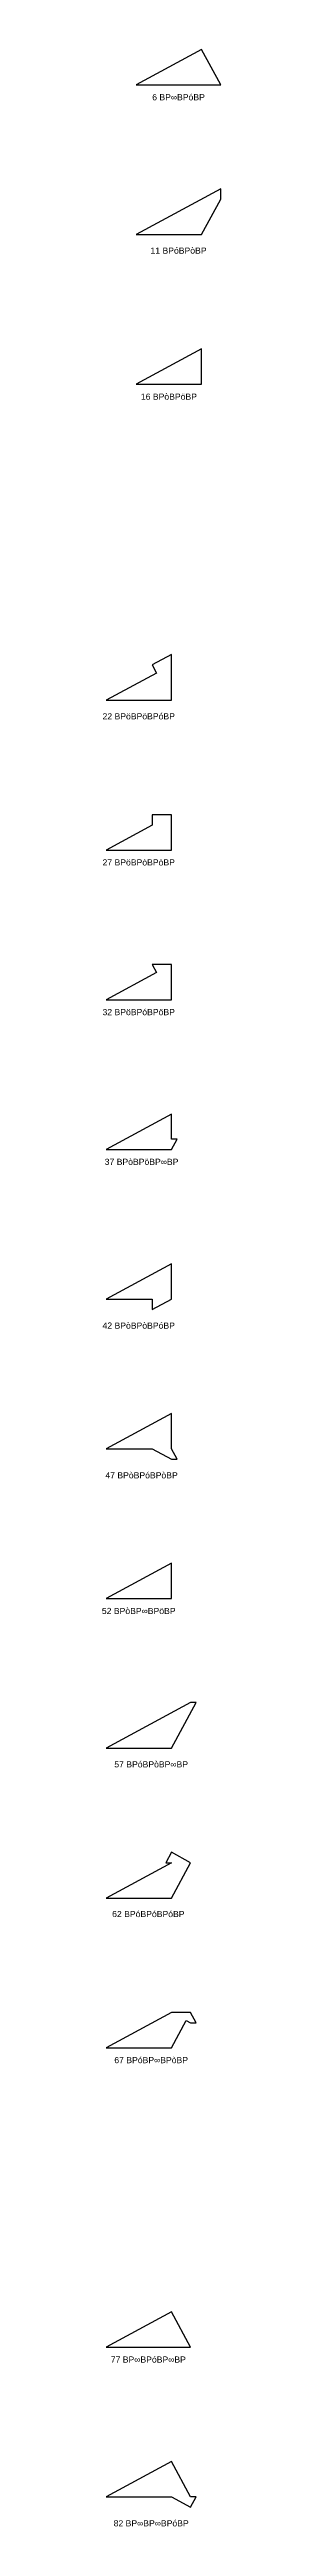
# Model space of a CAD drawing. Header units: millimetres. Extents: x 915202 to 1524453, y -2147646 to 62068.
# Drawn here: x 1341704 to 1362747, y -2147646 to -1706764 of the extents above; entities that cross this region are included whole.
import ezdxf
from ezdxf.enums import TextEntityAlignment as Align

# ---------------------------------------------------------------- set-up
doc = ezdxf.new("R2010")
doc.units = ezdxf.units.MM
doc.styles.add('Arial', font='arial_0.ttf')

msp = doc.modelspace()

# ---------------------------------------------------------------- texts
at = {"style": 'Arial'}
for s, height, p in [('6 BP∞BPóBP', 1095.2, (1355247, -1715253)), ('11 BPóBPòBP', 1095.21, (1355247, -1742550)), ('16 BPòBPöBP', 1095.21, (1353541, -1768551)), ('22 BPöBPöBPóBP', 1095.21, (1348183, -1825447)), ('27 BPöBPòBPòBP', 1095.21, (1348183, -1851448)), ('32 BPöBPóBPöBP', 1095.21, (1348183, -1878096)), ('37 BPòBPöBP∞BP', 1095.21, (1348686, -1904745)), ('42 BPòBPòBPóBP', 1095.21, (1348183, -1933894)), ('47 BPòBPóBPòBP', 1095.21, (1348686, -1960542)), ('52 BPòBP∞BPöBP', 1095.21, (1348183, -1984691)), ('57 BPóBPòBP∞BP', 1095.21, (1350392, -2011988)), ('62 BPóBPóBPóBP', 1095.21, (1349890, -2038636)), ('67 BPóBP∞BPòBP', 1095.21, (1350392, -2064637)), ('77 BP∞BPóBP∞BP', 1095.21, (1349890, -2117934)), ('82 BP∞BP∞BPóBP', 1095.21, (1350392, -2147083))]:
    msp.add_text(s, height=height, dxfattribs=at).set_placement(p, align=Align.MIDDLE_CENTER)

# ---------------------------------------------------------------- linework, layer by layer
for points in [[(1347747, -1713052), (1362747, -1713052), (1359335, -1706764)], [(1362747, -1731561), (1347747, -1739701), (1359335, -1739701), (1362747, -1733413)], [(1359335, -1766350), (1359335, -1760061), (1347747, -1766350)], [(1353977, -1822598), (1353977, -1814458), (1350564, -1816310), (1351341, -1817740), (1342390, -1822598)], [(1350564, -1844810), (1342390, -1849247), (1353977, -1849247), (1353977, -1842958), (1350564, -1842958)], [(1353977, -1869607), (1350564, -1869607), (1351341, -1871038), (1342390, -1875895), (1353977, -1875895)], [(1354982, -1900692), (1353977, -1900692), (1353977, -1896256), (1342390, -1902544), (1353977, -1902544)], [(1350564, -1929193), (1350564, -1931045), (1353977, -1929193), (1353977, -1922904), (1342390, -1929193)], [(1353977, -1949553), (1342390, -1955841), (1350564, -1955841), (1353977, -1957693), (1354982, -1957693), (1353977, -1955841)], [(1342390, -1982490), (1353977, -1982490), (1353977, -1976202)], [(1358395, -2000998), (1357390, -2000998), (1342390, -2009139), (1353977, -2009139)], [(1352972, -2029499), (1353977, -2029499), (1342390, -2035787), (1353977, -2035787), (1357390, -2029499), (1353977, -2027647)], [(1357390, -2056148), (1353977, -2056148), (1342390, -2062436), (1353977, -2062436), (1356613, -2057578), (1357390, -2058000), (1358395, -2058000)], [(1342390, -2115733), (1357390, -2115733), (1353977, -2109445)], [(1353977, -2136094), (1342390, -2142382), (1353977, -2142382), (1357390, -2144234), (1358395, -2142382), (1357390, -2142382)]]:
    msp.add_lwpolyline(points, close=True)

msp.set_redraw_order([(e.dxf.handle, doc.entitydb.next_handle()) for e in msp.query("TEXT MTEXT ATTDEF DIMENSION ARC_DIMENSION")])  # texts and dimensions are drawn at this point

doc.saveas('drawing.dxf')
